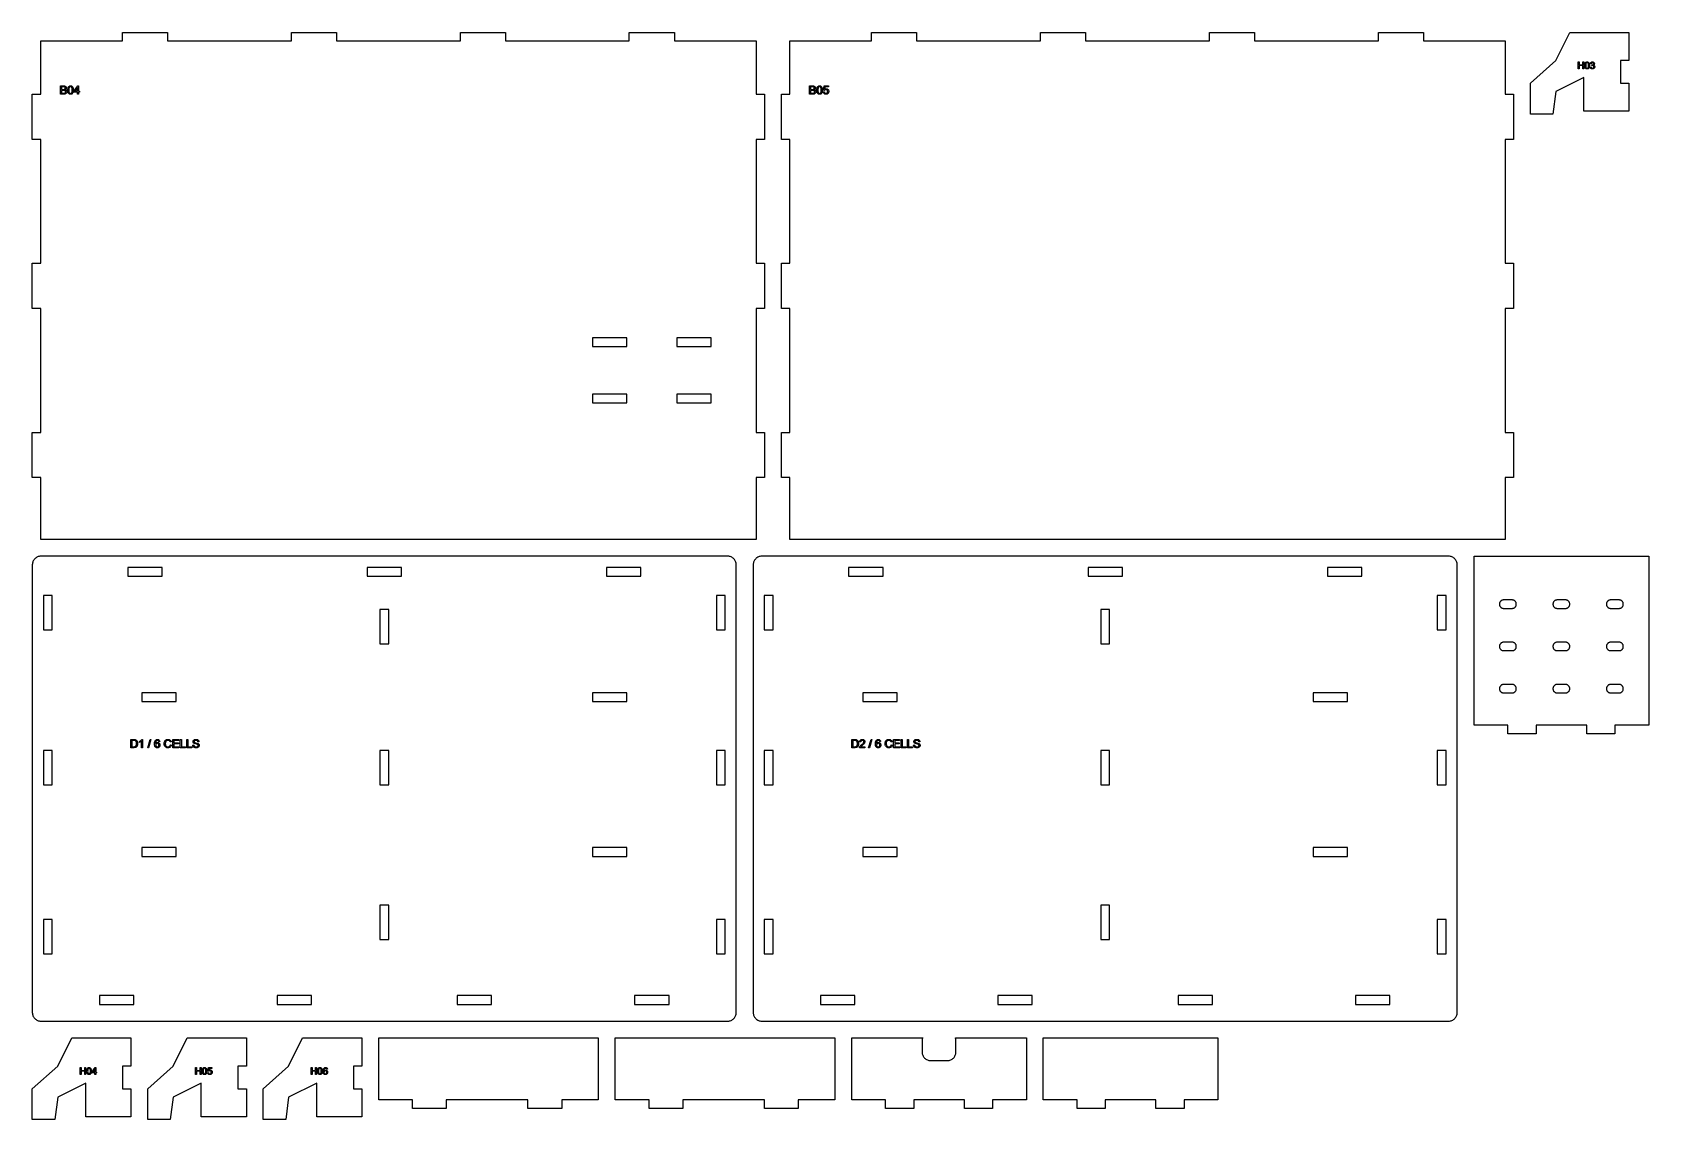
# Model space of a CAD drawing. Header units: millimetres. Extents: x 6 to 580, y -392 to -6.
import ezdxf

# ---------------------------------------------------------------- set-up
doc = ezdxf.new("R2010")
doc.units = ezdxf.units.MM
for name, color, linetype in [('cut_inner', 7, 'Continuous'), ('cut_outer', 7, 'Continuous'), ('engrave', 5, 'Continuous')]:
    doc.layers.add(name, color=color, linetype=linetype)

msp = doc.modelspace()

# ---------------------------------------------------------------- linework, layer by layer
at = {"layer": 'cut_inner'}
for points in [[(204.9, -117.58), (217.1, -117.58), (217.1, -114.42), (204.9, -114.42)], [(234.9, -117.58), (247.1, -117.58), (247.1, -114.42), (234.9, -114.42)], [(204.9, -137.57), (217.1, -137.57), (217.1, -134.43), (204.9, -134.43)], [(234.9, -137.57), (247.1, -137.57), (247.1, -134.43), (234.9, -134.43)], [(39.9, -199.07), (52.1, -199.07), (52.1, -195.93), (39.9, -195.93)], [(124.9, -199.07), (137.1, -199.07), (137.1, -195.93), (124.9, -195.93)], [(209.9, -199.07), (222.1, -199.07), (222.1, -195.93), (209.9, -195.93)], [(295.9, -199.07), (308.1, -199.07), (308.1, -195.93), (295.9, -195.93)], [(380.9, -199.07), (393.1, -199.07), (393.1, -195.93), (380.9, -195.93)], [(465.9, -199.07), (478.1, -199.07), (478.1, -195.93), (465.9, -195.93)], [(9.93, -218.1), (13.07, -218.1), (13.07, -205.9), (9.93, -205.9)], [(248.93, -218.1), (252.07, -218.1), (252.07, -205.9), (248.93, -205.9)], [(265.93, -218.1), (269.07, -218.1), (269.07, -205.9), (265.93, -205.9)], [(504.93, -218.1), (508.07, -218.1), (508.07, -205.9), (504.93, -205.9)], [(129.43, -223.1), (132.57, -223.1), (132.57, -210.9), (129.43, -210.9)], [(385.43, -223.1), (388.57, -223.1), (388.57, -210.9), (385.43, -210.9)], [(528.5, -210.5), (531.5, -210.5), (531.65, -210.49), (531.79, -210.47), (531.94, -210.44), (532.07, -210.39), (532.21, -210.32), (532.33, -210.25), (532.45, -210.16), (532.56, -210.06), (532.66, -209.95), (532.75, -209.83), (532.82, -209.71), (532.89, -209.57), (532.94, -209.44), (532.97, -209.29), (532.99, -209.15), (533, -209), (533, -209), (532.99, -208.85), (532.97, -208.71), (532.94, -208.56), (532.89, -208.43), (532.82, -208.29), (532.75, -208.17), (532.66, -208.05), (532.56, -207.94), (532.45, -207.84), (532.33, -207.75), (532.21, -207.68), (532.07, -207.61), (531.94, -207.56), (531.79, -207.53), (531.65, -207.51), (531.5, -207.5), (528.5, -207.5), (528.35, -207.51), (528.21, -207.53), (528.06, -207.56), (527.93, -207.61), (527.79, -207.68), (527.67, -207.75), (527.55, -207.84), (527.44, -207.94), (527.34, -208.05), (527.25, -208.17), (527.18, -208.29), (527.11, -208.43), (527.06, -208.56), (527.03, -208.71), (527.01, -208.85), (527, -209), (527, -209), (527.01, -209.15), (527.03, -209.29), (527.06, -209.44), (527.11, -209.57), (527.18, -209.71), (527.25, -209.83), (527.34, -209.95), (527.44, -210.06), (527.55, -210.16), (527.67, -210.25), (527.79, -210.32), (527.93, -210.39), (528.06, -210.44), (528.21, -210.47), (528.35, -210.49), (528.5, -210.5)], [(547.5, -210.5), (550.5, -210.5), (550.65, -210.49), (550.79, -210.47), (550.94, -210.44), (551.07, -210.39), (551.21, -210.32), (551.33, -210.25), (551.45, -210.16), (551.56, -210.06), (551.66, -209.95), (551.75, -209.83), (551.82, -209.71), (551.89, -209.57), (551.94, -209.44), (551.97, -209.29), (551.99, -209.15), (552, -209), (552, -209), (551.99, -208.85), (551.97, -208.71), (551.94, -208.56), (551.89, -208.43), (551.82, -208.29), (551.75, -208.17), (551.66, -208.05), (551.56, -207.94), (551.45, -207.84), (551.33, -207.75), (551.21, -207.68), (551.07, -207.61), (550.94, -207.56), (550.79, -207.53), (550.65, -207.51), (550.5, -207.5), (547.5, -207.5), (547.35, -207.51), (547.21, -207.53), (547.06, -207.56), (546.93, -207.61), (546.79, -207.68), (546.67, -207.75), (546.55, -207.84), (546.44, -207.94), (546.34, -208.05), (546.25, -208.17), (546.18, -208.29), (546.11, -208.43), (546.06, -208.56), (546.03, -208.71), (546.01, -208.85), (546, -209), (546, -209), (546.01, -209.15), (546.03, -209.29), (546.06, -209.44), (546.11, -209.57), (546.18, -209.71), (546.25, -209.83), (546.34, -209.95), (546.44, -210.06), (546.55, -210.16), (546.67, -210.25), (546.79, -210.32), (546.93, -210.39), (547.06, -210.44), (547.21, -210.47), (547.35, -210.49), (547.5, -210.5)], [(566.5, -210.5), (569.5, -210.5), (569.65, -210.49), (569.79, -210.47), (569.94, -210.44), (570.07, -210.39), (570.21, -210.32), (570.33, -210.25), (570.45, -210.16), (570.56, -210.06), (570.66, -209.95), (570.75, -209.83), (570.82, -209.71), (570.89, -209.57), (570.94, -209.44), (570.97, -209.29), (570.99, -209.15), (571, -209), (571, -209), (570.99, -208.85), (570.97, -208.71), (570.94, -208.56), (570.89, -208.43), (570.82, -208.29), (570.75, -208.17), (570.66, -208.05), (570.56, -207.94), (570.45, -207.84), (570.33, -207.75), (570.21, -207.68), (570.07, -207.61), (569.94, -207.56), (569.79, -207.53), (569.65, -207.51), (569.5, -207.5), (566.5, -207.5), (566.35, -207.51), (566.21, -207.53), (566.06, -207.56), (565.93, -207.61), (565.79, -207.68), (565.67, -207.75), (565.55, -207.84), (565.44, -207.94), (565.34, -208.05), (565.25, -208.17), (565.18, -208.29), (565.11, -208.43), (565.06, -208.56), (565.03, -208.71), (565.01, -208.85), (565, -209), (565, -209), (565.01, -209.15), (565.03, -209.29), (565.06, -209.44), (565.11, -209.57), (565.18, -209.71), (565.25, -209.83), (565.34, -209.95), (565.44, -210.06), (565.55, -210.16), (565.67, -210.25), (565.79, -210.32), (565.93, -210.39), (566.06, -210.44), (566.21, -210.47), (566.35, -210.49), (566.5, -210.5)], [(528.5, -225.5), (531.5, -225.5), (531.65, -225.49), (531.79, -225.47), (531.94, -225.44), (532.07, -225.39), (532.21, -225.32), (532.33, -225.25), (532.45, -225.16), (532.56, -225.06), (532.66, -224.95), (532.75, -224.83), (532.82, -224.71), (532.89, -224.57), (532.94, -224.44), (532.97, -224.29), (532.99, -224.15), (533, -224), (533, -224), (532.99, -223.85), (532.97, -223.71), (532.94, -223.56), (532.89, -223.43), (532.82, -223.29), (532.75, -223.17), (532.66, -223.05), (532.56, -222.94), (532.45, -222.84), (532.33, -222.75), (532.21, -222.68), (532.07, -222.61), (531.94, -222.56), (531.79, -222.53), (531.65, -222.51), (531.5, -222.5), (528.5, -222.5), (528.35, -222.51), (528.21, -222.53), (528.06, -222.56), (527.93, -222.61), (527.79, -222.68), (527.67, -222.75), (527.55, -222.84), (527.44, -222.94), (527.34, -223.05), (527.25, -223.17), (527.18, -223.29), (527.11, -223.43), (527.06, -223.56), (527.03, -223.71), (527.01, -223.85), (527, -224), (527, -224), (527.01, -224.15), (527.03, -224.29), (527.06, -224.44), (527.11, -224.57), (527.18, -224.71), (527.25, -224.83), (527.34, -224.95), (527.44, -225.06), (527.55, -225.16), (527.67, -225.25), (527.79, -225.32), (527.93, -225.39), (528.06, -225.44), (528.21, -225.47), (528.35, -225.49), (528.5, -225.5)], [(547.5, -225.5), (550.5, -225.5), (550.65, -225.49), (550.79, -225.47), (550.94, -225.44), (551.07, -225.39), (551.21, -225.32), (551.33, -225.25), (551.45, -225.16), (551.56, -225.06), (551.66, -224.95), (551.75, -224.83), (551.82, -224.71), (551.89, -224.57), (551.94, -224.44), (551.97, -224.29), (551.99, -224.15), (552, -224), (552, -224), (551.99, -223.85), (551.97, -223.71), (551.94, -223.56), (551.89, -223.43), (551.82, -223.29), (551.75, -223.17), (551.66, -223.05), (551.56, -222.94), (551.45, -222.84), (551.33, -222.75), (551.21, -222.68), (551.07, -222.61), (550.94, -222.56), (550.79, -222.53), (550.65, -222.51), (550.5, -222.5), (547.5, -222.5), (547.35, -222.51), (547.21, -222.53), (547.06, -222.56), (546.93, -222.61), (546.79, -222.68), (546.67, -222.75), (546.55, -222.84), (546.44, -222.94), (546.34, -223.05), (546.25, -223.17), (546.18, -223.29), (546.11, -223.43), (546.06, -223.56), (546.03, -223.71), (546.01, -223.85), (546, -224), (546, -224), (546.01, -224.15), (546.03, -224.29), (546.06, -224.44), (546.11, -224.57), (546.18, -224.71), (546.25, -224.83), (546.34, -224.95), (546.44, -225.06), (546.55, -225.16), (546.67, -225.25), (546.79, -225.32), (546.93, -225.39), (547.06, -225.44), (547.21, -225.47), (547.35, -225.49), (547.5, -225.5)], [(566.5, -225.5), (569.5, -225.5), (569.65, -225.49), (569.79, -225.47), (569.94, -225.44), (570.07, -225.39), (570.21, -225.32), (570.33, -225.25), (570.45, -225.16), (570.56, -225.06), (570.66, -224.95), (570.75, -224.83), (570.82, -224.71), (570.89, -224.57), (570.94, -224.44), (570.97, -224.29), (570.99, -224.15), (571, -224), (571, -224), (570.99, -223.85), (570.97, -223.71), (570.94, -223.56), (570.89, -223.43), (570.82, -223.29), (570.75, -223.17), (570.66, -223.05), (570.56, -222.94), (570.45, -222.84), (570.33, -222.75), (570.21, -222.68), (570.07, -222.61), (569.94, -222.56), (569.79, -222.53), (569.65, -222.51), (569.5, -222.5), (566.5, -222.5), (566.35, -222.51), (566.21, -222.53), (566.06, -222.56), (565.93, -222.61), (565.79, -222.68), (565.67, -222.75), (565.55, -222.84), (565.44, -222.94), (565.34, -223.05), (565.25, -223.17), (565.18, -223.29), (565.11, -223.43), (565.06, -223.56), (565.03, -223.71), (565.01, -223.85), (565, -224), (565, -224), (565.01, -224.15), (565.03, -224.29), (565.06, -224.44), (565.11, -224.57), (565.18, -224.71), (565.25, -224.83), (565.34, -224.95), (565.44, -225.06), (565.55, -225.16), (565.67, -225.25), (565.79, -225.32), (565.93, -225.39), (566.06, -225.44), (566.21, -225.47), (566.35, -225.49), (566.5, -225.5)], [(44.9, -243.57), (57.1, -243.57), (57.1, -240.43), (44.9, -240.43)], [(204.9, -243.57), (217.1, -243.57), (217.1, -240.43), (204.9, -240.43)], [(300.9, -243.57), (313.1, -243.57), (313.1, -240.43), (300.9, -240.43)], [(460.9, -243.57), (473.1, -243.57), (473.1, -240.43), (460.9, -240.43)], [(528.5, -240.5), (531.5, -240.5), (531.65, -240.49), (531.79, -240.47), (531.94, -240.44), (532.07, -240.39), (532.21, -240.32), (532.33, -240.25), (532.45, -240.16), (532.56, -240.06), (532.66, -239.95), (532.75, -239.83), (532.82, -239.71), (532.89, -239.57), (532.94, -239.44), (532.97, -239.29), (532.99, -239.15), (533, -239), (533, -239), (532.99, -238.85), (532.97, -238.71), (532.94, -238.56), (532.89, -238.43), (532.82, -238.29), (532.75, -238.17), (532.66, -238.05), (532.56, -237.94), (532.45, -237.84), (532.33, -237.75), (532.21, -237.68), (532.07, -237.61), (531.94, -237.56), (531.79, -237.53), (531.65, -237.51), (531.5, -237.5), (528.5, -237.5), (528.35, -237.51), (528.21, -237.53), (528.06, -237.56), (527.93, -237.61), (527.79, -237.68), (527.67, -237.75), (527.55, -237.84), (527.44, -237.94), (527.34, -238.05), (527.25, -238.17), (527.18, -238.29), (527.11, -238.43), (527.06, -238.56), (527.03, -238.71), (527.01, -238.85), (527, -239), (527, -239), (527.01, -239.15), (527.03, -239.29), (527.06, -239.44), (527.11, -239.57), (527.18, -239.71), (527.25, -239.83), (527.34, -239.95), (527.44, -240.06), (527.55, -240.16), (527.67, -240.25), (527.79, -240.32), (527.93, -240.39), (528.06, -240.44), (528.21, -240.47), (528.35, -240.49), (528.5, -240.5)], [(547.5, -240.5), (550.5, -240.5), (550.65, -240.49), (550.79, -240.47), (550.94, -240.44), (551.07, -240.39), (551.21, -240.32), (551.33, -240.25), (551.45, -240.16), (551.56, -240.06), (551.66, -239.95), (551.75, -239.83), (551.82, -239.71), (551.89, -239.57), (551.94, -239.44), (551.97, -239.29), (551.99, -239.15), (552, -239), (552, -239), (551.99, -238.85), (551.97, -238.71), (551.94, -238.56), (551.89, -238.43), (551.82, -238.29), (551.75, -238.17), (551.66, -238.05), (551.56, -237.94), (551.45, -237.84), (551.33, -237.75), (551.21, -237.68), (551.07, -237.61), (550.94, -237.56), (550.79, -237.53), (550.65, -237.51), (550.5, -237.5), (547.5, -237.5), (547.35, -237.51), (547.21, -237.53), (547.06, -237.56), (546.93, -237.61), (546.79, -237.68), (546.67, -237.75), (546.55, -237.84), (546.44, -237.94), (546.34, -238.05), (546.25, -238.17), (546.18, -238.29), (546.11, -238.43), (546.06, -238.56), (546.03, -238.71), (546.01, -238.85), (546, -239), (546, -239), (546.01, -239.15), (546.03, -239.29), (546.06, -239.44), (546.11, -239.57), (546.18, -239.71), (546.25, -239.83), (546.34, -239.95), (546.44, -240.06), (546.55, -240.16), (546.67, -240.25), (546.79, -240.32), (546.93, -240.39), (547.06, -240.44), (547.21, -240.47), (547.35, -240.49), (547.5, -240.5)], [(566.5, -240.5), (569.5, -240.5), (569.65, -240.49), (569.79, -240.47), (569.94, -240.44), (570.07, -240.39), (570.21, -240.32), (570.33, -240.25), (570.45, -240.16), (570.56, -240.06), (570.66, -239.95), (570.75, -239.83), (570.82, -239.71), (570.89, -239.57), (570.94, -239.44), (570.97, -239.29), (570.99, -239.15), (571, -239), (571, -239), (570.99, -238.85), (570.97, -238.71), (570.94, -238.56), (570.89, -238.43), (570.82, -238.29), (570.75, -238.17), (570.66, -238.05), (570.56, -237.94), (570.45, -237.84), (570.33, -237.75), (570.21, -237.68), (570.07, -237.61), (569.94, -237.56), (569.79, -237.53), (569.65, -237.51), (569.5, -237.5), (566.5, -237.5), (566.35, -237.51), (566.21, -237.53), (566.06, -237.56), (565.93, -237.61), (565.79, -237.68), (565.67, -237.75), (565.55, -237.84), (565.44, -237.94), (565.34, -238.05), (565.25, -238.17), (565.18, -238.29), (565.11, -238.43), (565.06, -238.56), (565.03, -238.71), (565.01, -238.85), (565, -239), (565, -239), (565.01, -239.15), (565.03, -239.29), (565.06, -239.44), (565.11, -239.57), (565.18, -239.71), (565.25, -239.83), (565.34, -239.95), (565.44, -240.06), (565.55, -240.16), (565.67, -240.25), (565.79, -240.32), (565.93, -240.39), (566.06, -240.44), (566.21, -240.47), (566.35, -240.49), (566.5, -240.5)], [(9.93, -273.1), (13.07, -273.1), (13.07, -260.9), (9.93, -260.9)], [(129.43, -273.1), (132.57, -273.1), (132.57, -260.9), (129.43, -260.9)], [(248.93, -273.1), (252.07, -273.1), (252.07, -260.9), (248.93, -260.9)], [(265.93, -273.1), (269.07, -273.1), (269.07, -260.9), (265.93, -260.9)], [(385.43, -273.1), (388.57, -273.1), (388.57, -260.9), (385.43, -260.9)], [(504.93, -273.1), (508.07, -273.1), (508.07, -260.9), (504.93, -260.9)], [(44.9, -298.57), (57.1, -298.57), (57.1, -295.43), (44.9, -295.43)], [(204.9, -298.57), (217.1, -298.57), (217.1, -295.43), (204.9, -295.43)], [(300.9, -298.57), (313.1, -298.57), (313.1, -295.43), (300.9, -295.43)], [(460.9, -298.57), (473.1, -298.57), (473.1, -295.43), (460.9, -295.43)], [(9.93, -333.1), (13.07, -333.1), (13.07, -320.9), (9.93, -320.9)], [(129.43, -328.1), (132.57, -328.1), (132.57, -315.9), (129.43, -315.9)], [(248.93, -333.1), (252.07, -333.1), (252.07, -320.9), (248.93, -320.9)], [(265.93, -333.1), (269.07, -333.1), (269.07, -320.9), (265.93, -320.9)], [(385.43, -328.1), (388.57, -328.1), (388.57, -315.9), (385.43, -315.9)], [(504.93, -333.1), (508.07, -333.1), (508.07, -320.9), (504.93, -320.9)], [(29.9, -351.07), (42.1, -351.07), (42.1, -347.93), (29.9, -347.93)], [(92.9, -351.07), (105.1, -351.07), (105.1, -347.93), (92.9, -347.93)], [(156.9, -351.07), (169.1, -351.07), (169.1, -347.93), (156.9, -347.93)], [(219.9, -351.07), (232.1, -351.07), (232.1, -347.93), (219.9, -347.93)], [(285.9, -351.07), (298.1, -351.07), (298.1, -347.93), (285.9, -347.93)], [(348.9, -351.07), (361.1, -351.07), (361.1, -347.93), (348.9, -347.93)], [(412.9, -351.07), (425.1, -351.07), (425.1, -347.93), (412.9, -347.93)], [(475.9, -351.07), (488.1, -351.07), (488.1, -347.93), (475.9, -347.93)]]:
    msp.add_lwpolyline(points, close=True, dxfattribs=at)
at = {"layer": 'cut_outer'}
for points in [[(9, -148), (9, -104), (6, -104), (6, -88), (9, -88), (9, -44), (6, -44), (6, -28), (9, -28), (9, -9), (38, -9), (38, -6), (54, -6), (54, -9), (98, -9), (98, -6), (114, -6), (114, -9), (158, -9), (158, -6), (174, -6), (174, -9), (218, -9), (218, -6), (234, -6), (234, -9), (263, -9), (263, -28), (266, -28), (266, -44), (263, -44), (263, -88), (266, -88), (266, -104), (263, -104), (263, -148), (266, -148), (266, -164), (263, -164), (263, -186), (9, -186), (9, -164), (6, -164), (6, -148)], [(275, -148), (275, -104), (272, -104), (272, -88), (275, -88), (275, -44), (272, -44), (272, -28), (275, -28), (275, -9), (304, -9), (304, -6), (320, -6), (320, -9), (364, -9), (364, -6), (380, -6), (380, -9), (424, -9), (424, -6), (440, -6), (440, -9), (484, -9), (484, -6), (500, -6), (500, -9), (529, -9), (529, -28), (532, -28), (532, -44), (529, -44), (529, -88), (532, -88), (532, -104), (529, -104), (529, -148), (532, -148), (532, -164), (529, -164), (529, -186), (275, -186), (275, -164), (272, -164), (272, -148)], [(573, -34), (570, -34), (557, -34), (557, -22), (547, -27), (546, -35), (538, -35), (538, -24), (547, -16), (552, -6), (570, -6), (573, -6), (573, -16), (570, -16), (570, -22), (570, -24), (573, -24)], [(9, -357), (253, -357), (253.29, -356.99), (253.59, -356.94), (253.87, -356.87), (254.15, -356.77), (254.41, -356.65), (254.67, -356.49), (254.9, -356.32), (255.12, -356.12), (255.32, -355.9), (255.49, -355.67), (255.65, -355.41), (255.77, -355.15), (255.87, -354.87), (255.94, -354.59), (255.99, -354.29), (256, -354), (256, -195), (255.99, -194.71), (255.94, -194.41), (255.87, -194.13), (255.77, -193.85), (255.65, -193.59), (255.49, -193.33), (255.32, -193.1), (255.12, -192.88), (254.9, -192.68), (254.67, -192.51), (254.41, -192.35), (254.15, -192.23), (253.87, -192.13), (253.59, -192.06), (253.29, -192.01), (253, -192), (9, -192), (8.71, -192.01), (8.41, -192.06), (8.13, -192.13), (7.85, -192.23), (7.59, -192.35), (7.33, -192.51), (7.1, -192.68), (6.88, -192.88), (6.68, -193.1), (6.51, -193.33), (6.35, -193.59), (6.23, -193.85), (6.13, -194.13), (6.06, -194.41), (6.01, -194.71), (6, -195), (6, -354), (6.01, -354.29), (6.06, -354.59), (6.13, -354.87), (6.23, -355.15), (6.35, -355.41), (6.51, -355.67), (6.68, -355.9), (6.88, -356.12), (7.1, -356.32), (7.33, -356.49), (7.59, -356.65), (7.85, -356.77), (8.13, -356.87), (8.41, -356.94), (8.71, -356.99), (9, -357)], [(265, -357), (509, -357), (509.29, -356.99), (509.59, -356.94), (509.87, -356.87), (510.15, -356.77), (510.41, -356.65), (510.67, -356.49), (510.9, -356.32), (511.12, -356.12), (511.32, -355.9), (511.49, -355.67), (511.65, -355.41), (511.77, -355.15), (511.87, -354.87), (511.94, -354.59), (511.99, -354.29), (512, -354), (512, -195), (511.99, -194.71), (511.94, -194.41), (511.87, -194.13), (511.77, -193.85), (511.65, -193.59), (511.49, -193.33), (511.32, -193.1), (511.12, -192.88), (510.9, -192.68), (510.67, -192.51), (510.41, -192.35), (510.15, -192.23), (509.87, -192.13), (509.59, -192.06), (509.29, -192.01), (509, -192), (265, -192), (264.71, -192.01), (264.41, -192.06), (264.13, -192.13), (263.85, -192.23), (263.59, -192.35), (263.33, -192.51), (263.1, -192.68), (262.88, -192.88), (262.68, -193.1), (262.51, -193.33), (262.35, -193.59), (262.23, -193.85), (262.13, -194.13), (262.06, -194.41), (262.01, -194.71), (262, -195), (262, -354), (262.01, -354.29), (262.06, -354.59), (262.13, -354.87), (262.23, -355.15), (262.35, -355.41), (262.51, -355.67), (262.68, -355.9), (262.88, -356.12), (263.1, -356.32), (263.33, -356.49), (263.59, -356.65), (263.85, -356.77), (264.13, -356.87), (264.41, -356.94), (264.71, -356.99), (265, -357)], [(540, -255), (530, -255), (530, -252), (518, -252), (518, -192), (580, -192), (580, -252), (568, -252), (568, -255), (558, -255), (558, -252), (540, -252)], [(41, -391), (38, -391), (25, -391), (25, -379), (15, -384), (14, -392), (6, -392), (6, -381), (15, -373), (20, -363), (38, -363), (41, -363), (41, -373), (38, -373), (38, -379), (38, -381), (41, -381)], [(82, -391), (79, -391), (66, -391), (66, -379), (56, -384), (55, -392), (47, -392), (47, -381), (56, -373), (61, -363), (79, -363), (82, -363), (82, -373), (79, -373), (79, -379), (79, -381), (82, -381)], [(123, -391), (120, -391), (107, -391), (107, -379), (97, -384), (96, -392), (88, -392), (88, -381), (97, -373), (102, -363), (120, -363), (123, -363), (123, -373), (120, -373), (120, -379), (120, -381), (123, -381)], [(153, -388), (141, -388), (141, -385), (129, -385), (129, -363), (207, -363), (207, -385), (194, -385), (194, -388), (182, -388), (182, -385), (153, -385)], [(237, -388), (225, -388), (225, -385), (213, -385), (213, -363), (291, -363), (291, -385), (278, -385), (278, -388), (266, -388), (266, -385), (237, -385)], [(309, -388), (309, -385), (297, -385), (297, -363), (322.18, -363), (322.13, -363.13), (322.06, -363.41), (322.01, -363.71), (322, -364), (322, -368), (322.01, -368.29), (322.06, -368.59), (322.13, -368.87), (322.23, -369.15), (322.35, -369.41), (322.51, -369.67), (322.68, -369.9), (322.88, -370.12), (323.1, -370.32), (323.33, -370.49), (323.59, -370.65), (323.85, -370.77), (324.13, -370.87), (324.41, -370.94), (324.71, -370.99), (325, -371), (331, -371), (331.29, -370.99), (331.59, -370.94), (331.87, -370.87), (332.15, -370.77), (332.41, -370.65), (332.67, -370.49), (332.9, -370.32), (333.12, -370.12), (333.32, -369.9), (333.49, -369.67), (333.65, -369.41), (333.77, -369.15), (333.87, -368.87), (333.94, -368.59), (333.99, -368.29), (334, -368), (334, -364), (333.99, -363.71), (333.94, -363.41), (333.87, -363.13), (333.82, -363), (359, -363), (359, -385), (347, -385), (347, -388), (337, -388), (337, -385), (319, -385), (319, -388)], [(387, -388), (377, -388), (377, -385), (365, -385), (365, -363), (427, -363), (427, -385), (415, -385), (415, -388), (405, -388), (405, -385), (387, -385)]]:
    msp.add_lwpolyline(points, close=True, dxfattribs=at)
at = {"layer": 'engrave'}
for points in [[(555, -18.96), (555, -16.51), (555.32, -16.51), (555.32, -17.51), (556.6, -17.51), (556.6, -16.51), (556.92, -16.51), (556.92, -18.96), (556.6, -18.96), (556.6, -17.8), (555.32, -17.8), (555.32, -18.96), (555, -18.96)], [(557.34, -17.75), (557.34, -17.54), (557.36, -17.36), (557.39, -17.19), (557.43, -17.05), (557.48, -16.93), (557.54, -16.82), (557.61, -16.72), (557.69, -16.64), (557.78, -16.58), (557.89, -16.54), (558.01, -16.51), (558.13, -16.5), (558.23, -16.5), (558.32, -16.52), (558.4, -16.54), (558.48, -16.58), (558.55, -16.62), (558.62, -16.68), (558.67, -16.74), (558.72, -16.81), (558.81, -16.97), (558.88, -17.17), (558.92, -17.42), (558.93, -17.75), (558.93, -17.95), (558.91, -18.14), (558.88, -18.3), (558.84, -18.45), (558.79, -18.57), (558.73, -18.68), (558.66, -18.77), (558.58, -18.85), (558.49, -18.92), (558.38, -18.96), (558.26, -18.99), (558.13, -19), (557.97, -18.98), (557.82, -18.93), (557.69, -18.86), (557.58, -18.74), (557.52, -18.66), (557.47, -18.57), (557.43, -18.46), (557.4, -18.34), (557.35, -18.07), (557.34, -17.75)], [(557.65, -17.75), (557.65, -18.03), (557.68, -18.25), (557.72, -18.43), (557.79, -18.55), (557.86, -18.64), (557.94, -18.7), (558.03, -18.74), (558.13, -18.75), (558.23, -18.74), (558.32, -18.7), (558.41, -18.64), (558.48, -18.55), (558.54, -18.43), (558.59, -18.25), (558.61, -18.03), (558.62, -17.75), (558.61, -17.47), (558.59, -17.25), (558.54, -17.07), (558.48, -16.95), (558.41, -16.86), (558.32, -16.8), (558.23, -16.76), (558.13, -16.75), (558.03, -16.76), (557.94, -16.79), (557.87, -16.85), (557.8, -16.92), (557.73, -17.06), (557.68, -17.24), (557.65, -17.47), (557.65, -17.75)], [(559.24, -18.31), (559.54, -18.27), (559.57, -18.39), (559.61, -18.49), (559.66, -18.57), (559.72, -18.64), (559.78, -18.69), (559.85, -18.72), (559.93, -18.74), (560.02, -18.75), (560.12, -18.74), (560.21, -18.71), (560.3, -18.67), (560.38, -18.6), (560.44, -18.53), (560.49, -18.44), (560.51, -18.34), (560.52, -18.24), (560.51, -18.14), (560.49, -18.05), (560.45, -17.97), (560.39, -17.9), (560.32, -17.84), (560.23, -17.8), (560.14, -17.77), (560.04, -17.77), (559.95, -17.77), (559.83, -17.8), (559.86, -17.53), (559.91, -17.54), (560.01, -17.53), (560.1, -17.51), (560.18, -17.48), (560.26, -17.44), (560.33, -17.38), (560.37, -17.31), (560.4, -17.23), (560.41, -17.13), (560.41, -17.05), (560.38, -16.98), (560.35, -16.91), (560.3, -16.86), (560.24, -16.81), (560.17, -16.77), (560.1, -16.75), (560.01, -16.75), (559.93, -16.75), (559.85, -16.77), (559.78, -16.81), (559.72, -16.86), (559.67, -16.92), (559.62, -16.99), (559.59, -17.08), (559.57, -17.19), (559.27, -17.13), (559.31, -16.99), (559.36, -16.87), (559.43, -16.76), (559.52, -16.67), (559.62, -16.59), (559.74, -16.54), (559.87, -16.51), (560.01, -16.5), (560.1, -16.51), (560.2, -16.52), (560.29, -16.55), (560.37, -16.59), (560.45, -16.63), (560.52, -16.69), (560.58, -16.75), (560.63, -16.82), (560.67, -16.9), (560.7, -16.97), (560.72, -17.05), (560.72, -17.14), (560.72, -17.21), (560.7, -17.29), (560.67, -17.36), (560.64, -17.42), (560.59, -17.49), (560.53, -17.54), (560.46, -17.59), (560.38, -17.63), (560.49, -17.66), (560.58, -17.71), (560.65, -17.77), (560.72, -17.84), (560.77, -17.92), (560.81, -18.02), (560.83, -18.12), (560.84, -18.23), (560.83, -18.39), (560.78, -18.53), (560.71, -18.66), (560.61, -18.78), (560.48, -18.87), (560.34, -18.94), (560.19, -18.99), (560.02, -19), (559.86, -18.99), (559.72, -18.95), (559.6, -18.89), (559.48, -18.81), (559.39, -18.71), (559.31, -18.59), (559.27, -18.46), (559.24, -18.31)], [(16, -27.95), (16, -25.01), (17.1, -25.01), (17.26, -25.02), (17.41, -25.03), (17.53, -25.06), (17.64, -25.1), (17.74, -25.15), (17.82, -25.21), (17.9, -25.29), (17.96, -25.38), (18.01, -25.47), (18.05, -25.57), (18.07, -25.66), (18.08, -25.76), (18.07, -25.86), (18.05, -25.95), (18.02, -26.03), (17.97, -26.12), (17.92, -26.2), (17.85, -26.27), (17.76, -26.33), (17.67, -26.39), (17.79, -26.43), (17.9, -26.49), (18, -26.57), (18.08, -26.65), (18.14, -26.75), (18.18, -26.86), (18.21, -26.97), (18.22, -27.1), (18.21, -27.2), (18.2, -27.3), (18.17, -27.39), (18.13, -27.48), (18.03, -27.64), (17.98, -27.7), (17.92, -27.76), (17.77, -27.84), (17.59, -27.9), (17.38, -27.94), (17.12, -27.95), (16, -27.95)], [(16.39, -26.25), (17.02, -26.25), (17.25, -26.24), (17.39, -26.21), (17.46, -26.19), (17.52, -26.15), (17.58, -26.11), (17.62, -26.07), (17.65, -26.01), (17.67, -25.95), (17.69, -25.88), (17.69, -25.81), (17.68, -25.67), (17.62, -25.55), (17.58, -25.5), (17.54, -25.46), (17.48, -25.42), (17.42, -25.4), (17.25, -25.37), (16.98, -25.36), (16.39, -25.36), (16.39, -26.25)], [(16.39, -27.6), (17.12, -27.6), (17.38, -27.59), (17.51, -27.56), (17.61, -27.51), (17.69, -27.44), (17.76, -27.35), (17.8, -27.23), (17.82, -27.1), (17.81, -27.02), (17.79, -26.94), (17.77, -26.88), (17.73, -26.81), (17.69, -26.76), (17.63, -26.71), (17.57, -26.67), (17.5, -26.64), (17.32, -26.61), (17.07, -26.59), (16.39, -26.59), (16.39, -27.6)], [(18.61, -26.5), (18.61, -26.25), (18.63, -26.03), (18.67, -25.83), (18.71, -25.66), (18.77, -25.51), (18.85, -25.38), (18.93, -25.27), (19.03, -25.17), (19.15, -25.1), (19.27, -25.04), (19.41, -25.01), (19.57, -25), (19.68, -25.01), (19.79, -25.02), (19.89, -25.05), (19.98, -25.1), (20.07, -25.15), (20.14, -25.21), (20.21, -25.29), (20.27, -25.37), (20.33, -25.46), (20.38, -25.57), (20.46, -25.81), (20.49, -25.95), (20.51, -26.11), (20.52, -26.5), (20.52, -26.75), (20.5, -26.97), (20.46, -27.16), (20.42, -27.34), (20.36, -27.49), (20.28, -27.62), (20.2, -27.73), (20.1, -27.83), (19.99, -27.9), (19.86, -27.96), (19.72, -27.99), (19.57, -28), (19.46, -28), (19.36, -27.98), (19.27, -27.96), (19.19, -27.92), (19.11, -27.88), (19.03, -27.83), (18.96, -27.77), (18.9, -27.7), (18.83, -27.6), (18.77, -27.48), (18.72, -27.36), (18.68, -27.21), (18.65, -27.06), (18.63, -26.89), (18.61, -26.5)], [(18.98, -26.5), (18.99, -26.83), (19.02, -27.1), (19.07, -27.31), (19.11, -27.4), (19.15, -27.46), (19.24, -27.57), (19.34, -27.64), (19.45, -27.69), (19.57, -27.7), (19.68, -27.69), (19.79, -27.64), (19.89, -27.57), (19.98, -27.46), (20.02, -27.4), (20.06, -27.31), (20.11, -27.1), (20.14, -26.83), (20.15, -26.5), (20.14, -26.17), (20.11, -25.9), (20.06, -25.69), (20.02, -25.6), (19.98, -25.54), (19.89, -25.43), (19.79, -25.36), (19.68, -25.31), (19.56, -25.3), (19.44, -25.31), (19.34, -25.35), (19.24, -25.42), (19.16, -25.51), (19.12, -25.58), (19.08, -25.67), (19.02, -25.89), (18.99, -26.17), (18.98, -26.5)], [(22.05, -27.95), (22.05, -27.25), (20.77, -27.25), (20.77, -26.92), (22.11, -25.01), (22.41, -25.01), (22.41, -26.92), (22.8, -26.92), (22.8, -27.25), (22.41, -27.25), (22.41, -27.95), (22.05, -27.95)], [(22.05, -26.92), (22.05, -25.59), (21.13, -26.92), (22.05, -26.92)], [(282, -27.95), (282, -25.01), (283.1, -25.01), (283.26, -25.02), (283.41, -25.03), (283.53, -25.06), (283.64, -25.1), (283.74, -25.15), (283.82, -25.21), (283.9, -25.29), (283.96, -25.38), (284.01, -25.47), (284.05, -25.57), (284.07, -25.66), (284.08, -25.76), (284.07, -25.86), (284.05, -25.95), (284.02, -26.03), (283.97, -26.12), (283.92, -26.2), (283.85, -26.27), (283.76, -26.33), (283.67, -26.39), (283.79, -26.43), (283.9, -26.49), (284, -26.57), (284.08, -26.65), (284.14, -26.75), (284.18, -26.86), (284.21, -26.97), (284.22, -27.1), (284.21, -27.2), (284.2, -27.3), (284.17, -27.39), (284.13, -27.48), (284.03, -27.64), (283.98, -27.7), (283.92, -27.76), (283.77, -27.84), (283.59, -27.9), (283.38, -27.94), (283.12, -27.95), (282, -27.95)], [(282.39, -26.25), (283.02, -26.25), (283.25, -26.24), (283.39, -26.21), (283.46, -26.19), (283.52, -26.15), (283.58, -26.11), (283.62, -26.07), (283.65, -26.01), (283.67, -25.95), (283.69, -25.88), (283.69, -25.81), (283.68, -25.67), (283.62, -25.55), (283.58, -25.5), (283.54, -25.46), (283.48, -25.42), (283.42, -25.4), (283.25, -25.37), (282.98, -25.36), (282.39, -25.36), (282.39, -26.25)], [(282.39, -27.6), (283.12, -27.6), (283.38, -27.59), (283.51, -27.56), (283.61, -27.51), (283.69, -27.44), (283.76, -27.35), (283.8, -27.23), (283.82, -27.1), (283.81, -27.02), (283.79, -26.94), (283.77, -26.88), (283.73, -26.81), (283.69, -26.76), (283.63, -26.71), (283.57, -26.67), (283.5, -26.64), (283.32, -26.61), (283.07, -26.59), (282.39, -26.59), (282.39, -27.6)], [(284.61, -26.5), (284.61, -26.25), (284.63, -26.03), (284.67, -25.83), (284.71, -25.66), (284.77, -25.51), (284.85, -25.38), (284.93, -25.27), (285.03, -25.17), (285.15, -25.1), (285.27, -25.04), (285.41, -25.01), (285.57, -25), (285.68, -25.01), (285.79, -25.02), (285.89, -25.05), (285.98, -25.1), (286.07, -25.15), (286.14, -25.21), (286.21, -25.29), (286.27, -25.37), (286.33, -25.46), (286.38, -25.57), (286.46, -25.81), (286.49, -25.95), (286.51, -26.11), (286.52, -26.5), (286.52, -26.75), (286.5, -26.97), (286.46, -27.16), (286.42, -27.34), (286.36, -27.49), (286.28, -27.62), (286.2, -27.73), (286.1, -27.83), (285.99, -27.9), (285.86, -27.96), (285.72, -27.99), (285.57, -28), (285.46, -28), (285.36, -27.98), (285.27, -27.96), (285.19, -27.92), (285.11, -27.88), (285.03, -27.83), (284.96, -27.77), (284.9, -27.7), (284.83, -27.6), (284.77, -27.48), (284.72, -27.36), (284.68, -27.21), (284.65, -27.06), (284.63, -26.89), (284.61, -26.5)], [(284.98, -26.5), (284.99, -26.83), (285.02, -27.1), (285.07, -27.31), (285.11, -27.4), (285.15, -27.46), (285.24, -27.57), (285.34, -27.64), (285.45, -27.69), (285.57, -27.7), (285.68, -27.69), (285.79, -27.64), (285.89, -27.57), (285.98, -27.46), (286.02, -27.4), (286.06, -27.31), (286.11, -27.1), (286.14, -26.83), (286.15, -26.5), (286.14, -26.17), (286.11, -25.9), (286.06, -25.69), (286.02, -25.6), (285.98, -25.54), (285.89, -25.43), (285.79, -25.36), (285.68, -25.31), (285.56, -25.3), (285.44, -25.31), (285.34, -25.35), (285.24, -25.42), (285.16, -25.51), (285.12, -25.58), (285.08, -25.67), (285.02, -25.89), (284.99, -26.17), (284.98, -26.5)], [(286.89, -27.18), (287.27, -27.15), (287.3, -27.28), (287.34, -27.39), (287.39, -27.49), (287.46, -27.56), (287.54, -27.63), (287.63, -27.67), (287.73, -27.69), (287.83, -27.7), (287.96, -27.69), (288.07, -27.65), (288.18, -27.59), (288.27, -27.51), (288.35, -27.4), (288.41, -27.28), (288.44, -27.14), (288.45, -26.99), (288.44, -26.84), (288.41, -26.71), (288.36, -26.6), (288.28, -26.5), (288.19, -26.42), (288.08, -26.37), (287.96, -26.33), (287.83, -26.32), (287.74, -26.33), (287.66, -26.34), (287.59, -26.37), (287.51, -26.4), (287.39, -26.49), (287.29, -26.61), (286.95, -26.56), (287.24, -25.05), (288.7, -25.05), (288.7, -25.4), (287.53, -25.4), (287.37, -26.19), (287.5, -26.11), (287.64, -26.05), (287.78, -26.01), (287.92, -26), (288.11, -26.02), (288.28, -26.07), (288.43, -26.15), (288.57, -26.27), (288.69, -26.41), (288.77, -26.57), (288.82, -26.75), (288.84, -26.95), (288.82, -27.15), (288.78, -27.33), (288.71, -27.49), (288.61, -27.64), (288.53, -27.73), (288.45, -27.8), (288.36, -27.86), (288.27, -27.91), (288.17, -27.95), (288.07, -27.98), (287.95, -27.99), (287.83, -28), (287.64, -27.99), (287.47, -27.94), (287.32, -27.87), (287.18, -27.78), (287.07, -27.65), (286.98, -27.51), (286.92, -27.36), (286.89, -27.18)], [(41, -259.95), (41, -257.05), (42, -257.05), (42.3, -257.06), (42.52, -257.09), (42.64, -257.13), (42.75, -257.17), (42.85, -257.23), (42.94, -257.3), (43.05, -257.4), (43.14, -257.52), (43.22, -257.65), (43.28, -257.79), (43.33, -257.95), (43.37, -258.12), (43.39, -258.3), (43.4, -258.48), (43.39, -258.64), (43.38, -258.8), (43.36, -258.94), (43.32, -259.07), (43.23, -259.3), (43.18, -259.4), (43.12, -259.49), (43, -259.64), (42.86, -259.76), (42.7, -259.84), (42.51, -259.9), (42.29, -259.94), (42.05, -259.95), (41, -259.95)], [(41.38, -259.61), (42, -259.61), (42.26, -259.59), (42.45, -259.55), (42.6, -259.49), (42.71, -259.4), (42.78, -259.33), (42.84, -259.24), (42.88, -259.15), (42.93, -259.04), (42.96, -258.92), (42.98, -258.78), (43, -258.64), (43, -258.48), (42.99, -258.26), (42.97, -258.08), (42.92, -257.91), (42.85, -257.78), (42.77, -257.67), (42.69, -257.57), (42.59, -257.5), (42.49, -257.45), (42.4, -257.43), (42.29, -257.41), (41.99, -257.39), (41.38, -257.39), (41.38, -259.61)], [(45.12, -259.95), (44.77, -259.95), (44.77, -257.68), (44.62, -257.8), (44.43, -257.93), (44.23, -258.03), (44.06, -258.11), (44.06, -257.77), (44.2, -257.69), (44.34, -257.61), (44.46, -257.52), (44.58, -257.43), (44.68, -257.33), (44.77, -257.23), (44.84, -257.13), (44.89, -257.04), (45.12, -257.04), (45.12, -259.95)], [(46.99, -260), (47.84, -257), (48.12, -257), (47.28, -260), (46.99, -260)], [(51.26, -257.76), (50.91, -257.79), (50.85, -257.61), (50.81, -257.54), (50.77, -257.48), (50.7, -257.42), (50.61, -257.37), (50.52, -257.34), (50.42, -257.33), (50.34, -257.34), (50.26, -257.35), (50.19, -257.38), (50.12, -257.43), (50.04, -257.49), (49.97, -257.58), (49.91, -257.67), (49.85, -257.78), (49.81, -257.91), (49.78, -258.07), (49.76, -258.25), (49.75, -258.45), (49.82, -258.36), (49.9, -258.28), (49.98, -258.22), (50.07, -258.16), (50.16, -258.12), (50.26, -258.09), (50.36, -258.07), (50.46, -258.07), (50.63, -258.08), (50.79, -258.13), (50.93, -258.22), (51.06, -258.33), (51.17, -258.47), (51.25, -258.63), (51.3, -258.81), (51.31, -259.01), (51.31, -259.14), (51.28, -259.27), (51.25, -259.4), (51.2, -259.52), (51.13, -259.63), (51.06, -259.72), (50.97, -259.81), (50.87, -259.88), (50.77, -259.93), (50.65, -259.97), (50.53, -259.99), (50.41, -260), (50.3, -259.99), (50.19, -259.98), (50.09, -259.95), (50, -259.92), (49.91, -259.87), (49.83, -259.82), (49.75, -259.75), (49.68, -259.67), (49.61, -259.58), (49.56, -259.48), (49.51, -259.37), (49.47, -259.24), (49.44, -259.1), (49.42, -258.94), (49.4, -258.59), (49.4, -258.39), (49.42, -258.2), (49.44, -258.03), (49.48, -257.87), (49.52, -257.72), (49.57, -257.59), (49.64, -257.47), (49.71, -257.37), (49.78, -257.29), (49.86, -257.22), (49.94, -257.17), (50.03, -257.12), (50.12, -257.08), (50.22, -257.06), (50.33, -257.04), (50.44, -257.04), (50.6, -257.05), (50.75, -257.09), (50.88, -257.15), (51, -257.23), (51.1, -257.33), (51.18, -257.46), (51.23, -257.6), (51.26, -257.76)], [(55.01, -258.93), (55.39, -259.03), (55.32, -259.25), (55.22, -259.45), (55.1, -259.61), (54.96, -259.75), (54.79, -259.86), (54.61, -259.94), (54.41, -259.98), (54.19, -260), (53.97, -259.99), (53.77, -259.95), (53.59, -259.89), (53.43, -259.81), (53.29, -259.7), (53.17, -259.58), (53.07, -259.43), (52.98, -259.26), (52.91, -259.07), (52.87, -258.88), (52.84, -258.68), (52.83, -258.48), (52.84, -258.26), (52.87, -258.05), (52.93, -257.86), (53, -257.69), (53.1, -257.53), (53.21, -257.39), (53.34, -257.27), (53.49, -257.18), (53.66, -257.1), (53.83, -257.04), (54.01, -257.01), (54.2, -257), (54.41, -257.01), (54.6, -257.06), (54.77, -257.12), (54.93, -257.22), (55.07, -257.34), (55.18, -257.49), (55.27, -257.66), (55.34, -257.84), (54.97, -257.93), (54.91, -257.79), (54.84, -257.66), (54.76, -257.56), (54.67, -257.47), (54.57, -257.41), (54.46, -257.36), (54.33, -257.34), (54.19, -257.33), (54.03, -257.34), (53.88, -257.37), (53.75, -257.42), (53.63, -257.49), (53.53, -257.58), (53.44, -257.68), (53.37, -257.79), (53.31, -257.92), (53.27, -258.06), (53.25, -258.19), (53.23, -258.33), (53.22, -258.48), (53.23, -258.66), (53.25, -258.82), (53.28, -258.98), (53.33, -259.12), (53.39, -259.25), (53.47, -259.36), (53.56, -259.46), (53.67, -259.53), (53.78, -259.59), (53.9, -259.64), (54.03, -259.66), (54.16, -259.67), (54.31, -259.66), (54.46, -259.62), (54.59, -259.57), (54.71, -259.49), (54.81, -259.38), (54.89, -259.25), (54.96, -259.11), (55.01, -258.93)], [(55.87, -259.95), (55.87, -257.05), (57.97, -257.05), (57.97, -257.39), (56.26, -257.39), (56.26, -258.28), (57.86, -258.28), (57.86, -258.62), (56.26, -258.62), (56.26, -259.61), (58.04, -259.61), (58.04, -259.95), (55.87, -259.95)], [(58.55, -259.95), (58.55, -257.05), (58.94, -257.05), (58.94, -259.61), (60.37, -259.61), (60.37, -259.95), (58.55, -259.95)], [(60.81, -259.95), (60.81, -257.05), (61.19, -257.05), (61.19, -259.61), (62.62, -259.61), (62.62, -259.95), (60.81, -259.95)], [(62.95, -259.02), (63.31, -258.99), (63.33, -259.09), (63.35, -259.18), (63.39, -259.27), (63.43, -259.34), (63.48, -259.41), (63.55, -259.47), (63.63, -259.52), (63.72, -259.57), (63.82, -259.61), (63.93, -259.63), (64.04, -259.65), (64.16, -259.66), (64.37, -259.64), (64.55, -259.59), (64.63, -259.55), (64.7, -259.51), (64.76, -259.47), (64.8, -259.41), (64.84, -259.35), (64.86, -259.29), (64.88, -259.23), (64.89, -259.16), (64.88, -259.1), (64.87, -259.04), (64.84, -258.98), (64.81, -258.92), (64.76, -258.88), (64.7, -258.83), (64.54, -258.75), (64.36, -258.7), (64.03, -258.61), (63.69, -258.52), (63.47, -258.43), (63.37, -258.37), (63.29, -258.31), (63.22, -258.24), (63.16, -258.16), (63.11, -258.08), (63.08, -257.99), (63.06, -257.9), (63.06, -257.8), (63.06, -257.69), (63.09, -257.59), (63.13, -257.49), (63.18, -257.39), (63.25, -257.3), (63.33, -257.22), (63.43, -257.15), (63.55, -257.1), (63.67, -257.06), (63.8, -257.02), (63.93, -257.01), (64.08, -257), (64.23, -257.01), (64.38, -257.03), (64.52, -257.06), (64.65, -257.1), (64.76, -257.16), (64.86, -257.23), (64.95, -257.31), (65.03, -257.41), (65.08, -257.51), (65.13, -257.62), (65.16, -257.74), (65.17, -257.87), (64.8, -257.89), (64.78, -257.77), (64.74, -257.65), (64.68, -257.56), (64.6, -257.48), (64.5, -257.42), (64.39, -257.37), (64.25, -257.35), (64.09, -257.34), (63.93, -257.35), (63.79, -257.37), (63.68, -257.41), (63.59, -257.47), (63.52, -257.53), (63.47, -257.61), (63.44, -257.69), (63.43, -257.77), (63.43, -257.85), (63.45, -257.92), (63.49, -257.98), (63.54, -258.03), (63.62, -258.08), (63.74, -258.13), (63.91, -258.19), (64.12, -258.24), (64.51, -258.34), (64.76, -258.42), (64.88, -258.49), (64.98, -258.56), (65.07, -258.63), (65.13, -258.72), (65.19, -258.81), (65.23, -258.91), (65.25, -259.02), (65.26, -259.13), (65.25, -259.25), (65.22, -259.36), (65.18, -259.46), (65.12, -259.57), (65.05, -259.66), (64.96, -259.75), (64.86, -259.82), (64.74, -259.89), (64.61, -259.94), (64.48, -259.97), (64.33, -259.99), (64.18, -260), (63.99, -259.99), (63.82, -259.97), (63.66, -259.94), (63.52, -259.89), (63.4, -259.82), (63.29, -259.74), (63.19, -259.65), (63.11, -259.54), (63.04, -259.42), (62.99, -259.29), (62.96, -259.16), (62.95, -259.02)], [(297, -259.95), (297, -257.05), (298, -257.05), (298.3, -257.06), (298.52, -257.09), (298.64, -257.13), (298.75, -257.17), (298.85, -257.23), (298.94, -257.3), (299.05, -257.4), (299.14, -257.52), (299.22, -257.65), (299.28, -257.79), (299.33, -257.95), (299.37, -258.12), (299.39, -258.3), (299.4, -258.48), (299.39, -258.64), (299.38, -258.8), (299.36, -258.94), (299.32, -259.07), (299.23, -259.3), (299.18, -259.4), (299.12, -259.49), (299, -259.64), (298.86, -259.76), (298.7, -259.84), (298.51, -259.9), (298.29, -259.94), (298.05, -259.95), (297, -259.95)], [(297.38, -259.61), (298, -259.61), (298.26, -259.59), (298.45, -259.55), (298.6, -259.49), (298.71, -259.4), (298.78, -259.33), (298.84, -259.24), (298.88, -259.15), (298.93, -259.04), (298.96, -258.92), (298.98, -258.78), (299, -258.64), (299, -258.48), (298.99, -258.26), (298.97, -258.08), (298.92, -257.91), (298.85, -257.78), (298.77, -257.67), (298.69, -257.57), (298.59, -257.5), (298.49, -257.45), (298.4, -257.43), (298.29, -257.41), (297.99, -257.39), (297.38, -257.39), (297.38, -259.61)], [(301.65, -259.61), (301.65, -259.95), (299.74, -259.95), (299.75, -259.82), (299.78, -259.7), (299.82, -259.61), (299.87, -259.51), (300.01, -259.32), (300.21, -259.11), (300.48, -258.88), (300.7, -258.69), (300.88, -258.53), (301.02, -258.39), (301.12, -258.26), (301.19, -258.15), (301.24, -258.04), (301.27, -257.94), (301.28, -257.84), (301.27, -257.73), (301.25, -257.64), (301.2, -257.55), (301.13, -257.48), (301.05, -257.41), (300.96, -257.37), (300.85, -257.34), (300.74, -257.33), (300.62, -257.34), (300.51, -257.37), (300.41, -257.42), (300.33, -257.49), (300.26, -257.57), (300.21, -257.67), (300.18, -257.79), (300.17, -257.91), (299.8, -257.88), (299.84, -257.68), (299.89, -257.52), (299.98, -257.37), (300.09, -257.25), (300.22, -257.16), (300.37, -257.09), (300.55, -257.05), (300.75, -257.04), (300.94, -257.05), (301.12, -257.1), (301.27, -257.17), (301.41, -257.27), (301.51, -257.39), (301.59, -257.53), (301.64, -257.68), (301.65, -257.84), (301.63, -258.02), (301.58, -258.19), (301.48, -258.36), (301.34, -258.54), (301.12, -258.76), (300.79, -259.05), (300.53, -259.28), (300.38, -259.42), (300.3, -259.51), (300.23, -259.61), (301.65, -259.61)], [(302.99, -260), (303.84, -257), (304.12, -257), (303.28, -260), (302.99, -260)], [(307.26, -257.76), (306.91, -257.79), (306.85, -257.61), (306.81, -257.54), (306.77, -257.48), (306.7, -257.42), (306.61, -257.37), (306.52, -257.34), (306.42, -257.33), (306.34, -257.34), (306.26, -257.35), (306.19, -257.38), (306.12, -257.43), (306.04, -257.49), (305.97, -257.58), (305.91, -257.67), (305.85, -257.78), (305.81, -257.91), (305.78, -258.07), (305.76, -258.25), (305.75, -258.45), (305.82, -258.36), (305.9, -258.28), (305.98, -258.22), (306.07, -258.16), (306.16, -258.12), (306.26, -258.09), (306.36, -258.07), (306.46, -258.07), (306.63, -258.08), (306.79, -258.13), (306.93, -258.22), (307.06, -258.33), (307.17, -258.47), (307.25, -258.63), (307.3, -258.81), (307.31, -259.01), (307.31, -259.14), (307.28, -259.27), (307.25, -259.4), (307.2, -259.52), (307.13, -259.63), (307.06, -259.72), (306.97, -259.81), (306.87, -259.88), (306.77, -259.93), (306.65, -259.97), (306.53, -259.99), (306.41, -260), (306.3, -259.99), (306.19, -259.98), (306.09, -259.95), (306, -259.92), (305.91, -259.87), (305.83, -259.82), (305.75, -259.75), (305.68, -259.67), (305.61, -259.58), (305.56, -259.48), (305.51, -259.37), (305.47, -259.24), (305.44, -259.1), (305.42, -258.94), (305.4, -258.59), (305.4, -258.39), (305.42, -258.2), (305.44, -258.03), (305.48, -257.87), (305.52, -257.72), (305.57, -257.59), (305.64, -257.47), (305.71, -257.37), (305.78, -257.29), (305.86, -257.22), (305.94, -257.17), (306.03, -257.12), (306.12, -257.08), (306.22, -257.06), (306.33, -257.04), (306.44, -257.04), (306.6, -257.05), (306.75, -257.09), (306.88, -257.15), (307, -257.23), (307.1, -257.33), (307.18, -257.46), (307.23, -257.6), (307.26, -257.76)], [(311.01, -258.93), (311.39, -259.03), (311.32, -259.25), (311.22, -259.45), (311.1, -259.61), (310.96, -259.75), (310.79, -259.86), (310.61, -259.94), (310.41, -259.98), (310.19, -260), (309.97, -259.99), (309.77, -259.95), (309.59, -259.89), (309.43, -259.81), (309.29, -259.7), (309.17, -259.58), (309.07, -259.43), (308.98, -259.26), (308.91, -259.07), (308.87, -258.88), (308.84, -258.68), (308.83, -258.48), (308.84, -258.26), (308.87, -258.05), (308.93, -257.86), (309, -257.69), (309.1, -257.53), (309.21, -257.39), (309.34, -257.27), (309.49, -257.18), (309.66, -257.1), (309.83, -257.04), (310.01, -257.01), (310.2, -257), (310.41, -257.01), (310.6, -257.06), (310.77, -257.12), (310.93, -257.22), (311.07, -257.34), (311.18, -257.49), (311.27, -257.66), (311.34, -257.84), (310.97, -257.93), (310.91, -257.79), (310.84, -257.66), (310.76, -257.56), (310.67, -257.47), (310.57, -257.41), (310.46, -257.36), (310.33, -257.34), (310.19, -257.33), (310.03, -257.34), (309.88, -257.37), (309.75, -257.42), (309.63, -257.49), (309.53, -257.58), (309.44, -257.68), (309.37, -257.79), (309.31, -257.92), (309.27, -258.06), (309.25, -258.19), (309.23, -258.33), (309.22, -258.48), (309.23, -258.66), (309.25, -258.82), (309.28, -258.98), (309.33, -259.12), (309.39, -259.25), (309.47, -259.36), (309.56, -259.46), (309.67, -259.53), (309.78, -259.59), (309.9, -259.64), (310.03, -259.66), (310.16, -259.67), (310.31, -259.66), (310.46, -259.62), (310.59, -259.57), (310.71, -259.49), (310.81, -259.38), (310.89, -259.25), (310.96, -259.11), (311.01, -258.93)], [(311.87, -259.95), (311.87, -257.05), (313.97, -257.05), (313.97, -257.39), (312.26, -257.39), (312.26, -258.28), (313.86, -258.28), (313.86, -258.62), (312.26, -258.62), (312.26, -259.61), (314.04, -259.61), (314.04, -259.95), (311.87, -259.95)], [(314.55, -259.95), (314.55, -257.05), (314.94, -257.05), (314.94, -259.61), (316.37, -259.61), (316.37, -259.95), (314.55, -259.95)], [(316.81, -259.95), (316.81, -257.05), (317.19, -257.05), (317.19, -259.61), (318.62, -259.61), (318.62, -259.95), (316.81, -259.95)], [(318.95, -259.02), (319.31, -258.99), (319.33, -259.09), (319.35, -259.18), (319.39, -259.27), (319.43, -259.34), (319.48, -259.41), (319.55, -259.47), (319.63, -259.52), (319.72, -259.57), (319.82, -259.61), (319.93, -259.63), (320.04, -259.65), (320.16, -259.66), (320.37, -259.64), (320.55, -259.59), (320.63, -259.55), (320.7, -259.51), (320.76, -259.47), (320.8, -259.41), (320.84, -259.35), (320.86, -259.29), (320.88, -259.23), (320.89, -259.16), (320.88, -259.1), (320.87, -259.04), (320.84, -258.98), (320.81, -258.92), (320.76, -258.88), (320.7, -258.83), (320.54, -258.75), (320.36, -258.7), (320.03, -258.61), (319.69, -258.52), (319.47, -258.43), (319.37, -258.37), (319.29, -258.31), (319.22, -258.24), (319.16, -258.16), (319.11, -258.08), (319.08, -257.99), (319.06, -257.9), (319.06, -257.8), (319.06, -257.69), (319.09, -257.59), (319.13, -257.49), (319.18, -257.39), (319.25, -257.3), (319.33, -257.22), (319.43, -257.15), (319.55, -257.1), (319.67, -257.06), (319.8, -257.02), (319.93, -257.01), (320.08, -257), (320.23, -257.01), (320.38, -257.03), (320.52, -257.06), (320.65, -257.1), (320.76, -257.16), (320.86, -257.23), (320.95, -257.31), (321.03, -257.41), (321.08, -257.51), (321.13, -257.62), (321.16, -257.74), (321.17, -257.87), (320.8, -257.89), (320.78, -257.77), (320.74, -257.65), (320.68, -257.56), (320.6, -257.48), (320.5, -257.42), (320.39, -257.37), (320.25, -257.35), (320.09, -257.34), (319.93, -257.35), (319.79, -257.37), (319.68, -257.41), (319.59, -257.47), (319.52, -257.53), (319.47, -257.61), (319.44, -257.69), (319.43, -257.77), (319.43, -257.85), (319.45, -257.92), (319.49, -257.98), (319.54, -258.03), (319.62, -258.08), (319.74, -258.13), (319.91, -258.19), (320.12, -258.24), (320.51, -258.34), (320.76, -258.42), (320.88, -258.49), (320.98, -258.56), (321.07, -258.63), (321.13, -258.72), (321.19, -258.81), (321.23, -258.91), (321.25, -259.02), (321.26, -259.13), (321.25, -259.25), (321.22, -259.36), (321.18, -259.46), (321.12, -259.57), (321.05, -259.66), (320.96, -259.75), (320.86, -259.82), (320.74, -259.89), (320.61, -259.94), (320.48, -259.97), (320.33, -259.99), (320.18, -260), (319.99, -259.99), (319.82, -259.97), (319.66, -259.94), (319.52, -259.89), (319.4, -259.82), (319.29, -259.74), (319.19, -259.65), (319.11, -259.54), (319.04, -259.42), (318.99, -259.29), (318.96, -259.16), (318.95, -259.02)], [(49.81, -259.01), (49.83, -259.19), (49.89, -259.36), (49.93, -259.44), (49.98, -259.51), (50.04, -259.57), (50.1, -259.62), (50.18, -259.66), (50.25, -259.69), (50.32, -259.7), (50.4, -259.71), (50.51, -259.7), (50.61, -259.66), (50.7, -259.6), (50.79, -259.53), (50.86, -259.43), (50.91, -259.31), (50.94, -259.18), (50.95, -259.03), (50.94, -258.89), (50.91, -258.76), (50.86, -258.65), (50.79, -258.56), (50.7, -258.48), (50.61, -258.43), (50.5, -258.39), (50.39, -258.38), (50.27, -258.39), (50.16, -258.43), (50.06, -258.48), (49.98, -258.56), (49.9, -258.65), (49.85, -258.76), (49.82, -258.88), (49.81, -259.01)], [(305.81, -259.01), (305.83, -259.19), (305.89, -259.36), (305.93, -259.44), (305.98, -259.51), (306.04, -259.57), (306.1, -259.62), (306.18, -259.66), (306.25, -259.69), (306.32, -259.7), (306.4, -259.71), (306.51, -259.7), (306.61, -259.66), (306.7, -259.6), (306.79, -259.53), (306.86, -259.43), (306.91, -259.31), (306.94, -259.18), (306.95, -259.03), (306.94, -258.89), (306.91, -258.76), (306.86, -258.65), (306.79, -258.56), (306.7, -258.48), (306.61, -258.43), (306.5, -258.39), (306.39, -258.38), (306.27, -258.39), (306.16, -258.43), (306.06, -258.48), (305.98, -258.56), (305.9, -258.65), (305.85, -258.76), (305.82, -258.88), (305.81, -259.01)], [(23, -375.96), (23, -373.51), (23.32, -373.51), (23.32, -374.52), (24.6, -374.52), (24.6, -373.51), (24.92, -373.51), (24.92, -375.96), (24.6, -375.96), (24.6, -374.8), (23.32, -374.8), (23.32, -375.96), (23, -375.96)], [(25.34, -374.75), (25.34, -374.54), (25.36, -374.36), (25.39, -374.19), (25.43, -374.05), (25.48, -373.93), (25.54, -373.82), (25.61, -373.72), (25.69, -373.64), (25.79, -373.58), (25.89, -373.54), (26.01, -373.51), (26.14, -373.5), (26.23, -373.5), (26.32, -373.52), (26.4, -373.54), (26.48, -373.58), (26.55, -373.62), (26.62, -373.68), (26.68, -373.74), (26.73, -373.81), (26.81, -373.97), (26.88, -374.17), (26.92, -374.42), (26.93, -374.75), (26.93, -374.96), (26.91, -375.14), (26.88, -375.3), (26.85, -375.45), (26.8, -375.57), (26.74, -375.68), (26.66, -375.78), (26.58, -375.86), (26.49, -375.92), (26.38, -375.96), (26.26, -375.99), (26.14, -376), (25.97, -375.98), (25.82, -375.94), (25.69, -375.86), (25.58, -375.75), (25.52, -375.66), (25.47, -375.57), (25.43, -375.46), (25.4, -375.34), (25.35, -375.07), (25.34, -374.75)], [(25.65, -374.75), (25.66, -375.03), (25.68, -375.25), (25.73, -375.43), (25.79, -375.55), (25.86, -375.64), (25.95, -375.7), (26.04, -375.74), (26.14, -375.75), (26.24, -375.74), (26.33, -375.7), (26.41, -375.64), (26.48, -375.55), (26.55, -375.43), (26.59, -375.25), (26.62, -375.03), (26.63, -374.75), (26.62, -374.47), (26.59, -374.25), (26.55, -374.07), (26.48, -373.95), (26.41, -373.86), (26.33, -373.8), (26.23, -373.76), (26.13, -373.75), (26.03, -373.76), (25.95, -373.79), (25.87, -373.85), (25.8, -373.92), (25.73, -374.06), (25.69, -374.24), (25.66, -374.47), (25.65, -374.75)], [(28.2, -375.96), (28.2, -375.37), (27.14, -375.37), (27.14, -375.1), (28.26, -373.51), (28.5, -373.51), (28.5, -375.1), (28.84, -375.1), (28.84, -375.37), (28.5, -375.37), (28.5, -375.96), (28.2, -375.96)], [(28.2, -375.1), (28.2, -373.99), (27.44, -375.1), (28.2, -375.1)], [(64, -375.96), (64, -373.51), (64.32, -373.51), (64.32, -374.52), (65.6, -374.52), (65.6, -373.51), (65.92, -373.51), (65.92, -375.96), (65.6, -375.96), (65.6, -374.8), (64.32, -374.8), (64.32, -375.96), (64, -375.96)], [(66.34, -374.75), (66.34, -374.54), (66.36, -374.36), (66.39, -374.19), (66.43, -374.05), (66.48, -373.93), (66.54, -373.82), (66.61, -373.72), (66.69, -373.64), (66.79, -373.58), (66.89, -373.54), (67.01, -373.51), (67.14, -373.5), (67.23, -373.5), (67.32, -373.52), (67.4, -373.54), (67.48, -373.58), (67.55, -373.62), (67.62, -373.68), (67.68, -373.74), (67.73, -373.81), (67.81, -373.97), (67.88, -374.17), (67.92, -374.42), (67.93, -374.75), (67.93, -374.96), (67.91, -375.14), (67.88, -375.3), (67.85, -375.45), (67.8, -375.57), (67.74, -375.68), (67.66, -375.78), (67.58, -375.86), (67.49, -375.92), (67.38, -375.96), (67.26, -375.99), (67.14, -376), (66.97, -375.98), (66.82, -375.94), (66.69, -375.86), (66.58, -375.75), (66.52, -375.66), (66.47, -375.57), (66.43, -375.46), (66.4, -375.34), (66.35, -375.07), (66.34, -374.75)], [(66.65, -374.75), (66.66, -375.03), (66.68, -375.25), (66.73, -375.43), (66.79, -375.55), (66.86, -375.64), (66.95, -375.7), (67.04, -375.74), (67.14, -375.75), (67.24, -375.74), (67.33, -375.7), (67.41, -375.64), (67.48, -375.55), (67.55, -375.43), (67.59, -375.25), (67.62, -375.03), (67.63, -374.75), (67.62, -374.47), (67.59, -374.25), (67.55, -374.07), (67.48, -373.95), (67.41, -373.86), (67.33, -373.8), (67.23, -373.76), (67.13, -373.75), (67.03, -373.76), (66.95, -373.79), (66.87, -373.85), (66.8, -373.92), (66.73, -374.06), (66.69, -374.24), (66.66, -374.47), (66.65, -374.75)], [(68.24, -375.32), (68.56, -375.29), (68.58, -375.4), (68.61, -375.49), (68.66, -375.57), (68.72, -375.64), (68.79, -375.69), (68.86, -375.72), (68.94, -375.75), (69.03, -375.75), (69.13, -375.74), (69.23, -375.71), (69.31, -375.66), (69.39, -375.59), (69.46, -375.5), (69.51, -375.4), (69.54, -375.28), (69.54, -375.15), (69.54, -375.03), (69.51, -374.92), (69.46, -374.83), (69.4, -374.75), (69.32, -374.68), (69.23, -374.64), (69.13, -374.61), (69.02, -374.6), (68.88, -374.62), (68.76, -374.67), (68.66, -374.74), (68.58, -374.84), (68.29, -374.8), (68.53, -373.54), (69.75, -373.54), (69.75, -373.83), (68.77, -373.83), (68.64, -374.49), (68.75, -374.42), (68.87, -374.37), (68.98, -374.34), (69.1, -374.34), (69.26, -374.35), (69.4, -374.39), (69.53, -374.46), (69.64, -374.56), (69.74, -374.68), (69.81, -374.81), (69.85, -374.96), (69.86, -375.13), (69.85, -375.29), (69.81, -375.44), (69.75, -375.58), (69.67, -375.7), (69.61, -375.77), (69.54, -375.83), (69.47, -375.88), (69.39, -375.93), (69.31, -375.96), (69.22, -375.98), (69.03, -376), (68.87, -375.99), (68.72, -375.95), (68.59, -375.89), (68.48, -375.81), (68.39, -375.71), (68.32, -375.6), (68.27, -375.46), (68.24, -375.32)], [(105, -375.96), (105, -373.51), (105.32, -373.51), (105.32, -374.52), (106.6, -374.52), (106.6, -373.51), (106.92, -373.51), (106.92, -375.96), (106.6, -375.96), (106.6, -374.8), (105.32, -374.8), (105.32, -375.96), (105, -375.96)], [(107.34, -374.75), (107.34, -374.54), (107.36, -374.36), (107.39, -374.19), (107.43, -374.05), (107.48, -373.93), (107.54, -373.82), (107.61, -373.72), (107.69, -373.64), (107.79, -373.58), (107.89, -373.54), (108.01, -373.51), (108.14, -373.5), (108.23, -373.5), (108.32, -373.52), (108.4, -373.54), (108.48, -373.58), (108.55, -373.62), (108.62, -373.68), (108.68, -373.74), (108.73, -373.81), (108.81, -373.97), (108.88, -374.17), (108.92, -374.42), (108.93, -374.75), (108.93, -374.96), (108.91, -375.14), (108.88, -375.3), (108.85, -375.45), (108.8, -375.57), (108.74, -375.68), (108.66, -375.78), (108.58, -375.86), (108.49, -375.92), (108.38, -375.96), (108.26, -375.99), (108.14, -376), (107.97, -375.98), (107.82, -375.94), (107.69, -375.86), (107.58, -375.75), (107.52, -375.66), (107.47, -375.57), (107.43, -375.46), (107.4, -375.34), (107.35, -375.07), (107.34, -374.75)], [(107.65, -374.75), (107.66, -375.03), (107.68, -375.25), (107.73, -375.43), (107.79, -375.55), (107.86, -375.64), (107.95, -375.7), (108.04, -375.74), (108.14, -375.75), (108.24, -375.74), (108.33, -375.7), (108.41, -375.64), (108.48, -375.55), (108.55, -375.43), (108.59, -375.25), (108.62, -375.03), (108.63, -374.75), (108.62, -374.47), (108.59, -374.25), (108.55, -374.07), (108.48, -373.95), (108.41, -373.86), (108.33, -373.8), (108.23, -373.76), (108.13, -373.75), (108.03, -373.76), (107.95, -373.79), (107.87, -373.85), (107.8, -373.92), (107.73, -374.06), (107.69, -374.24), (107.66, -374.47), (107.65, -374.75)], [(110.8, -374.11), (110.5, -374.13), (110.45, -373.98), (110.39, -373.88), (110.32, -373.82), (110.25, -373.78), (110.17, -373.76), (110.09, -373.75), (110.02, -373.75), (109.95, -373.77), (109.89, -373.79), (109.83, -373.83), (109.77, -373.89), (109.71, -373.95), (109.66, -374.04), (109.61, -374.13), (109.57, -374.24), (109.55, -374.37), (109.53, -374.52), (109.53, -374.7), (109.58, -374.62), (109.65, -374.55), (109.72, -374.5), (109.79, -374.45), (109.87, -374.42), (109.95, -374.39), (110.04, -374.38), (110.12, -374.37), (110.26, -374.38), (110.4, -374.43), (110.52, -374.49), (110.63, -374.59), (110.72, -374.71), (110.79, -374.84), (110.83, -375), (110.84, -375.16), (110.84, -375.28), (110.82, -375.39), (110.79, -375.49), (110.74, -375.59), (110.69, -375.68), (110.63, -375.77), (110.55, -375.84), (110.47, -375.89), (110.38, -375.94), (110.29, -375.97), (110.18, -375.99), (110.08, -376), (109.9, -375.98), (109.74, -375.93), (109.59, -375.84), (109.46, -375.72), (109.41, -375.65), (109.36, -375.56), (109.32, -375.47), (109.29, -375.36), (109.24, -375.11), (109.23, -374.81), (109.24, -374.48), (109.26, -374.33), (109.29, -374.2), (109.33, -374.08), (109.37, -373.97), (109.43, -373.87), (109.49, -373.78), (109.61, -373.66), (109.68, -373.61), (109.76, -373.57), (109.92, -373.52), (110.11, -373.5), (110.24, -373.51), (110.37, -373.54), (110.48, -373.59), (110.58, -373.66), (110.66, -373.75), (110.73, -373.85), (110.77, -373.97), (110.8, -374.11)], [(109.57, -375.16), (109.59, -375.32), (109.64, -375.46), (109.67, -375.53), (109.72, -375.59), (109.77, -375.64), (109.82, -375.68), (109.94, -375.73), (110.07, -375.75), (110.16, -375.74), (110.25, -375.71), (110.33, -375.67), (110.4, -375.6), (110.46, -375.52), (110.5, -375.42), (110.53, -375.31), (110.54, -375.18), (110.53, -375.06), (110.5, -374.95), (110.46, -374.86), (110.4, -374.78), (110.33, -374.72), (110.25, -374.67), (110.16, -374.64), (110.06, -374.64), (109.96, -374.64), (109.87, -374.67), (109.79, -374.72), (109.71, -374.78), (109.65, -374.86), (109.61, -374.95), (109.58, -375.05), (109.57, -375.16)]]:
    msp.add_lwpolyline(points, close=True, dxfattribs=at)

doc.saveas('drawing.dxf')
